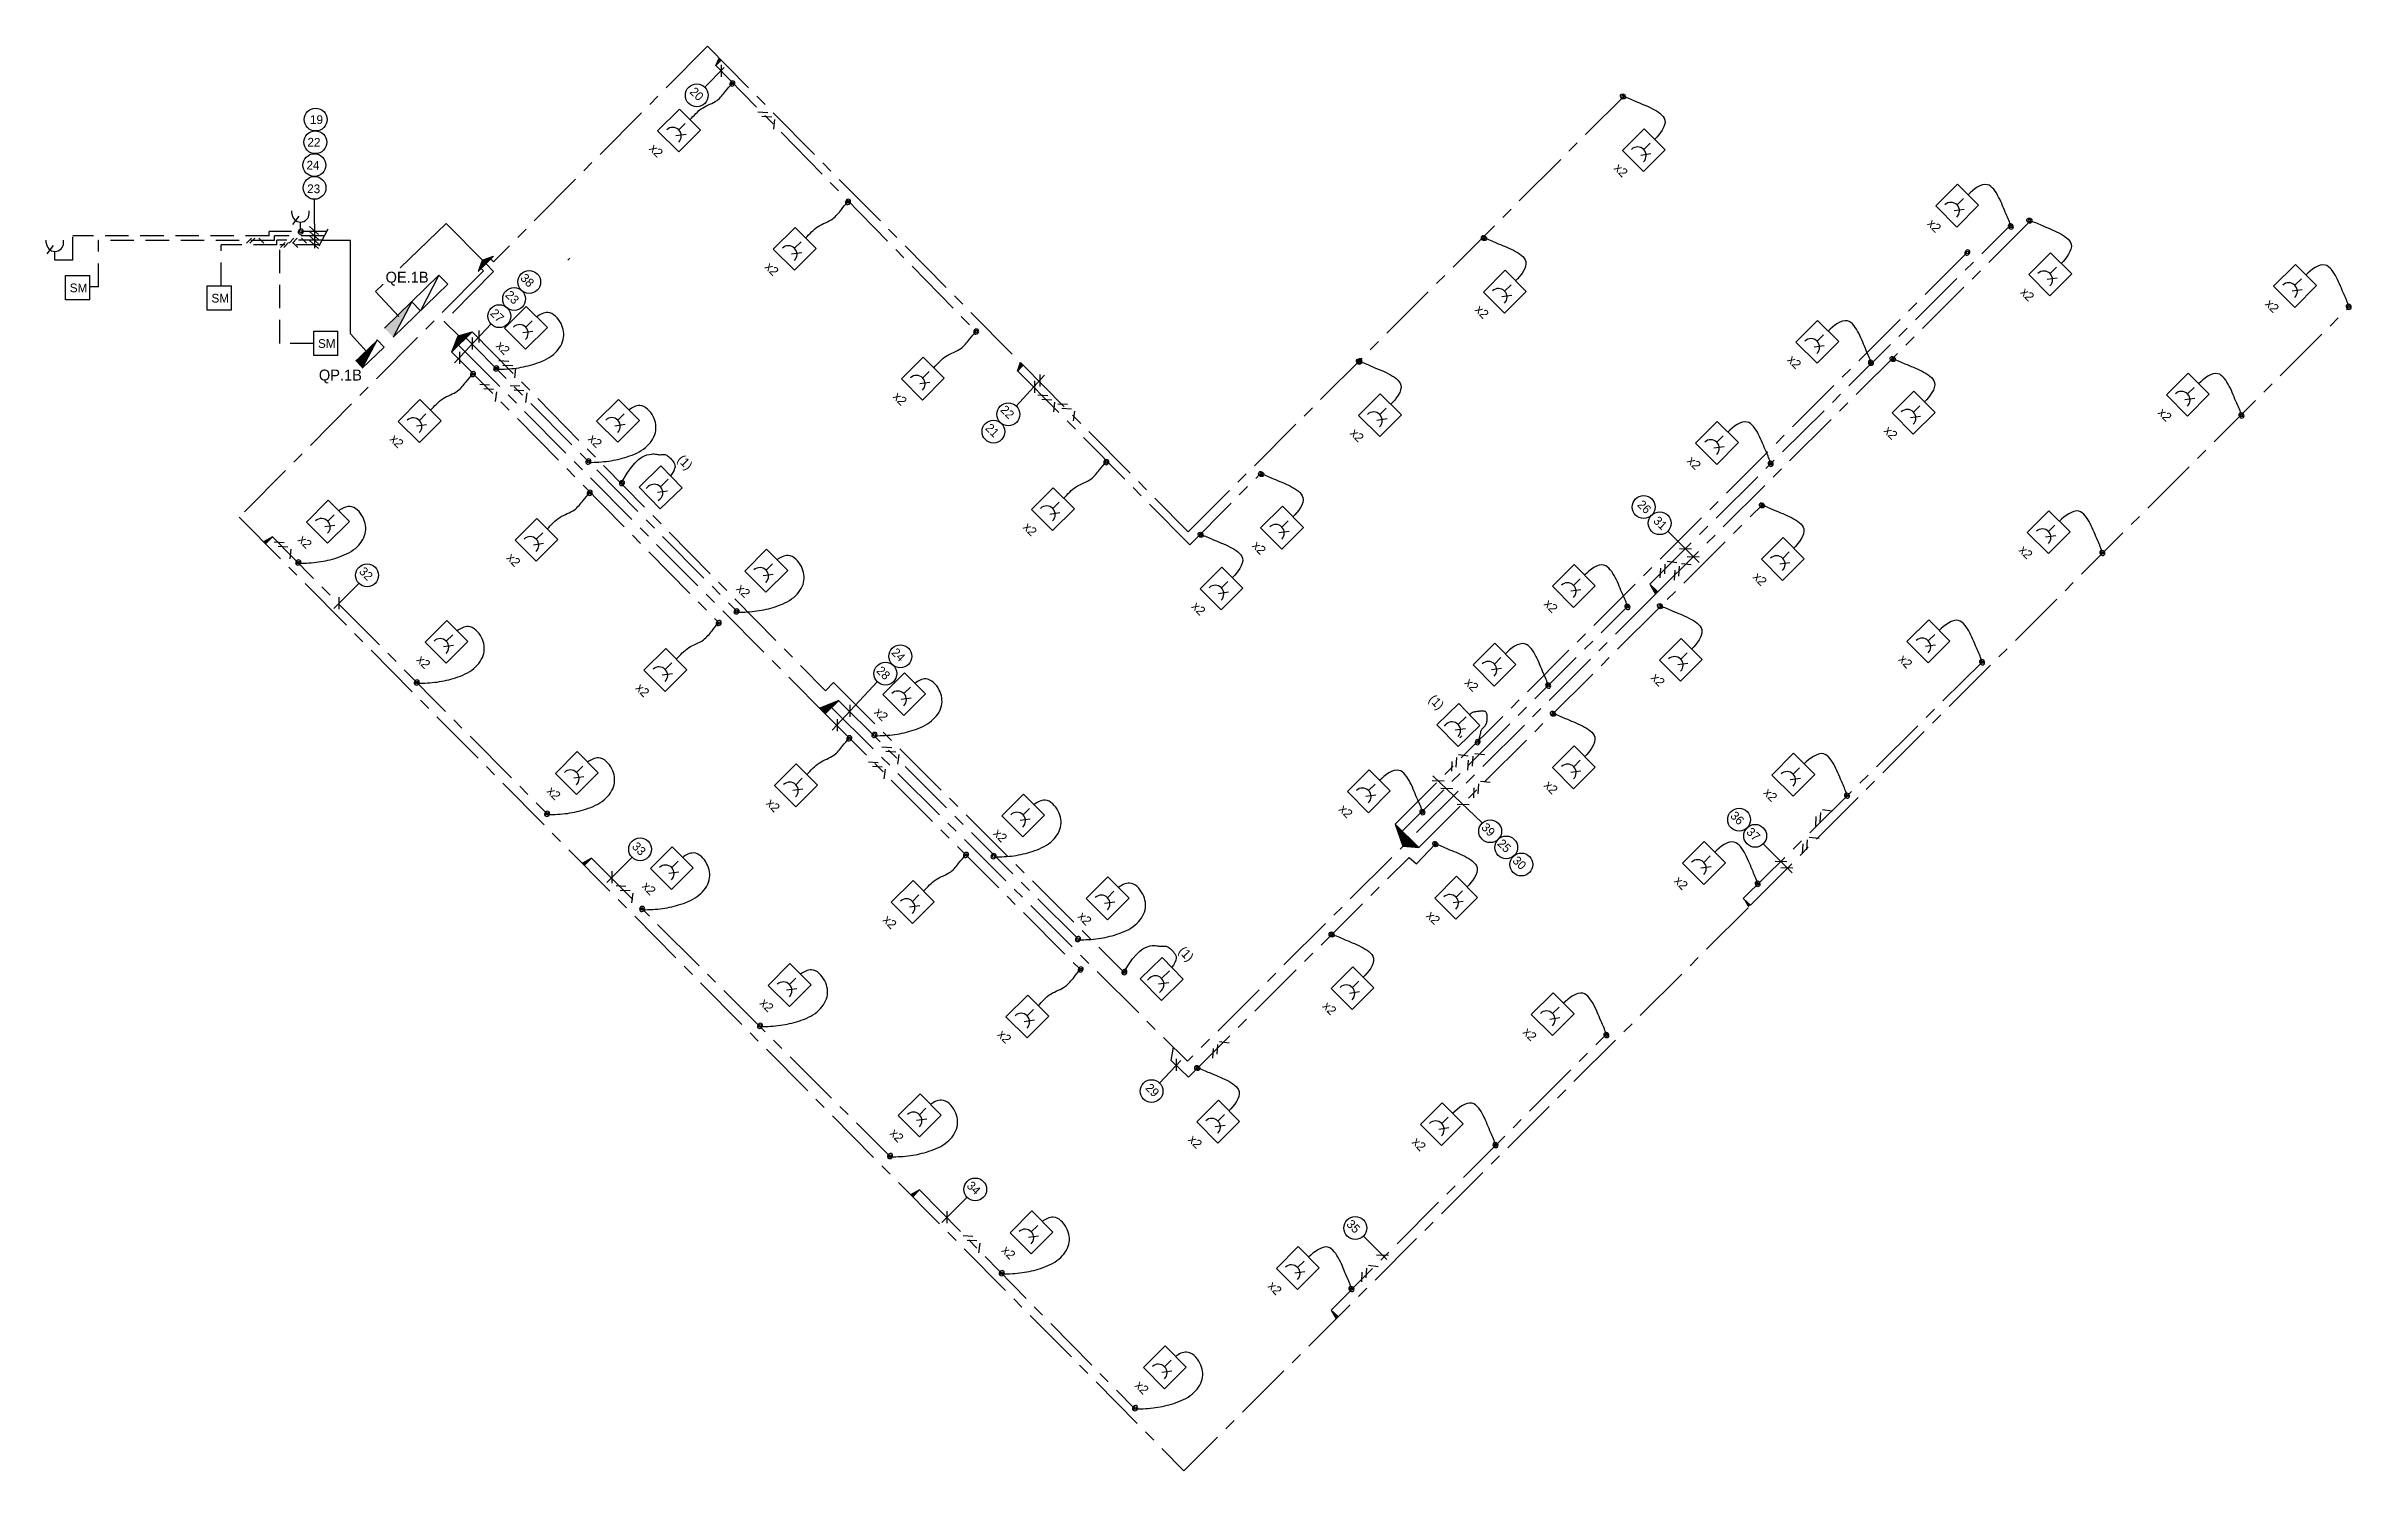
# Model space of a CAD drawing. Extents: x -44 to 79, y 12 to 85.
# Drawn here: x 27.17 to 76.62, y 11.96 to 42.38 of the extents above; entities that cross this region are included whole.
import ezdxf

# ---------------------------------------------------------------- set-up
doc = ezdxf.new("R2010")
doc.units = 0
doc.header["$MEASUREMENT"] = 0
doc.linetypes.add('Center', pattern=[2, 1.25, -0.25, 0.25, -0.25])
doc.linetypes.add('Dashed', pattern=[0.75, 0.5, -0.25])
for name, color, linetype, lineweight in [('Connections', 7, 'Continuous', 25), ('Devices', 5, 'Continuous', 25), ('Wiring', 7, 'Continuous', 25)]:
    doc.layers.add(name, color=color, linetype=linetype, lineweight=lineweight)

msp = doc.modelspace()

# ---------------------------------------------------------------- texts
at = {"color": 1, "char_height": 4.78486, "attachment_point": 1, "rotation": 34.9994}
for s, insert in [('For Demonstration Purposes Only', (-31.69, 30.076)), ('Tailor Made Software', (-19.425, 25.052))]:
    msp.add_mtext(s, dxfattribs=dict(at, insert=insert))
at = {"layer": 'Devices', "linetype": 'Continuous'}
for s, height, rotation, p in [('20', 0.1866, 315.4048, (40.897, 41.393)), ('19', 0.1866, 359.089, (32.799, 40.723)), ('22', 0.1866, 359.089, (32.744, 40.239)), ('24', 0.1866, 359.089, (32.725, 39.75)), ('23', 0.1866, 359.089, (32.739, 39.246)), ('23', 0.1866, 315.4048, (36.957, 37.05)), ('38', 0.1866, 315.4048, (37.278, 37.413)), ('27', 0.1866, 315.4048, (36.636, 36.661)), ('22', 0.1866, 315.4048, (47.53, 34.599)), ('21', 0.1866, 315.4048, (47.209, 34.21)), ('(1)', 0.1944, 314.2185, (40.631, 33.542)), ('26', 0.1866, 315.4048, (61.131, 32.574)), ('31', 0.1866, 315.4048, (61.473, 32.228)), ('32', 0.1866, 315.4048, (33.835, 31.146)), ('24', 0.1866, 315.4048, (45.203, 29.416)), ('28', 0.1866, 315.4048, (44.882, 29.026)), ('(1)', 0.1944, 314.2185, (56.677, 28.42)), ('39', 0.1866, 315.4048, (57.8, 25.68)), ('36', 0.1866, 315.4048, (63.117, 25.928)), ('33', 0.1866, 315.4048, (39.663, 25.272)), ('25', 0.1866, 315.4048, (58.142, 25.335)), ('37', 0.1866, 315.4048, (63.46, 25.582)), ('30', 0.1866, 315.4048, (58.466, 24.97)), ('(1)', 0.1944, 314.2185, (51.333, 23.042)), ('29', 0.1866, 315.4048, (50.626, 20.116)), ('34', 0.1866, 315.4048, (46.81, 18.028)), ('35', 0.1866, 315.4048, (54.92, 17.206))]:
    msp.add_text(s, height=height, rotation=rotation, dxfattribs=at).set_placement(p)
for s, height, p in [('SM', 0.1866, (27.671, 37.127)), ('SM', 0.1866, (30.697, 36.907)), ('QE.1B', 0.2333, (34.415, 37.332)), ('SM', 0.1866, (32.972, 35.939)), ('QP.1B', 0.2333, (32.991, 35.242))]:
    msp.add_text(s, height=height, dxfattribs=at).set_placement(p)

# ---------------------------------------------------------------- blocks, each defined once
blk = doc.blocks.new('Bola')
at = {"layer": 'Connections', "color": 7, "linetype": 'Continuous', "const_width": 0.2}
blk.add_lwpolyline([(-0.1, 0, 1), (0.1, 0, 1)], format="xyb", close=True, dxfattribs=at)
at = {"layer": 'Connections', "color": 7, "linetype": 'Continuous'}
blk.add_circle((0, 0), 0.2, dxfattribs=at)
blk = doc.blocks.new('R3')
at = {"color": 0, "linetype": 'ByBlock', "lineweight": -2}
for p, q in [((-1.137, -0.492), (-1.137, -0.298)), ((-1.098, -0.619), (-0.967, -0.445))]:
    blk.add_line(p, q, dxfattribs=at)
blk.add_lwpolyline([(-1.445, -0.171), (-0.806, -0.171), (-0.806, -0.827), (-1.445, -0.827)], close=True, dxfattribs=at)
blk.add_arc((-1.14, -0.676), 0.184, 359.2185, 179.2185, dxfattribs=at)
at = {"color": 0, "linetype": 'ByBlock', "lineweight": -2, "start_tangent": (-0.841906, 0.539624), "end_tangent": (0, -1)}
blk.add_spline([(0, -0.004), (-0.255, 0.11), (-0.629, 0.256), (-0.986, 0.272), (-1.126, -0.171)], degree=3, dxfattribs=at)
at = {"layer": 'Devices', "linetype": 'ByBlock', "lineweight": -2, "xscale": -0.2510903654909433, "yscale": 0.2989553822111439, "zscale": 0.2510903654909365, "rotation": 89.21845245430656}
blk.add_blockref('Bola', (0, -0.004), dxfattribs=at)
at = {"color": 0, "linetype": 'ByBlock', "lineweight": -2}
blk.add_text('x2', height=0.1944, rotation=359.2185, dxfattribs=at).set_placement((-1.307, -1.242))
blk = doc.blocks.new('R4')
at = {"color": 0, "linetype": 'ByBlock', "lineweight": -2}
for p, q in [((1.113, -0.492), (1.113, -0.298)), ((1.152, -0.619), (1.283, -0.445))]:
    blk.add_line(p, q, dxfattribs=at)
blk.add_lwpolyline([(0.805, -0.171), (1.444, -0.171), (1.444, -0.827), (0.805, -0.827)], close=True, dxfattribs=at)
blk.add_arc((1.11, -0.676), 0.184, 359.2185, 179.2185, dxfattribs=at)
at = {"color": 0, "linetype": 'ByBlock', "lineweight": -2, "start_tangent": (0.841906, 0.539624), "end_tangent": (0, -1)}
blk.add_spline([(-0.001, -0.004), (0.254, 0.11), (0.628, 0.256), (0.985, 0.272), (1.124, -0.171)], degree=3, dxfattribs=at)
at = {"layer": 'Devices', "linetype": 'ByBlock', "lineweight": -2, "xscale": 0.2510903654909433, "yscale": 0.2989553822111439, "zscale": 0.2510903654909365, "rotation": 270.7815475456934}
blk.add_blockref('Bola', (-0.001, -0.004), dxfattribs=at)
at = {"color": 0, "linetype": 'ByBlock', "lineweight": -2}
blk.add_text('x2', height=0.1944, rotation=359.2185, dxfattribs=at).set_placement((0.943, -1.242))
blk = doc.blocks.new('R1')
at = {"color": 0, "linetype": 'ByBlock', "lineweight": -2}
for p, q in [((-0.184, 1.07), (-0.184, 1.264)), ((-0.145, 0.944), (-0.013, 1.117))]:
    blk.add_line(p, q, dxfattribs=at)
blk.add_lwpolyline([(-0.491, 1.392), (0.147, 1.392), (0.147, 0.736), (-0.491, 0.736)], close=True, dxfattribs=at)
blk.add_arc((-0.186, 0.886), 0.184, 359.2185, 179.2185, dxfattribs=at)
at = {"color": 0, "linetype": 'ByBlock', "lineweight": -2, "start_tangent": (0.685424, 0.728144), "end_tangent": (-0.106772, -0.994284)}
blk.add_spline([(0.02, -0.001), (0.295, 0.315), (0.508, 0.657), (0.645, 1.076), (0.568, 1.452), (0.295, 1.657), (-0.073, 1.623), (-0.172, 1.392)], degree=3, dxfattribs=at)
at = {"layer": 'Devices', "linetype": 'ByBlock', "lineweight": -2, "xscale": -0.2510903654909363, "yscale": 0.2989553822111439, "zscale": 0.2510903654909365, "rotation": 359.2184524543058}
blk.add_blockref('Bola', (-0.005, 0), dxfattribs=at)
at = {"color": 0, "linetype": 'ByBlock', "lineweight": -2}
blk.add_text('x2', height=0.1944, rotation=359.2185, dxfattribs=at).set_placement((-0.353, 0.32))
blk = doc.blocks.new('R2')
at = {"color": 0, "linetype": 'ByBlock', "lineweight": -2}
for p, q in [((-0.107, -1.505), (-0.107, -1.311)), ((-0.068, -1.632), (0.063, -1.459))]:
    blk.add_line(p, q, dxfattribs=at)
blk.add_lwpolyline([(-0.414, -1.184), (0.224, -1.184), (0.224, -1.84), (-0.414, -1.84)], close=True, dxfattribs=at)
blk.add_arc((-0.109, -1.69), 0.184, 359.2185, 179.2185, dxfattribs=at)
at = {"color": 0, "linetype": 'ByBlock', "lineweight": -2, "start_tangent": (0, 1), "end_tangent": (0, 1)}
blk.add_spline([(-0.095, -1.184), (-0.082, -0.82), (0.023, -0.483), (0.015, -0.214), (0, 0.003)], degree=3, dxfattribs=at)
at = {"layer": 'Devices', "linetype": 'ByBlock', "lineweight": -2, "xscale": -0.2510903654909363, "yscale": 0.2989553822111439, "zscale": 0.2510903654909365, "rotation": 359.2184524543058}
blk.add_blockref('Bola', (0, 0.003), dxfattribs=at)
at = {"color": 0, "linetype": 'ByBlock', "lineweight": -2}
blk.add_text('x2', height=0.1944, rotation=359.2185, dxfattribs=at).set_placement((-0.276, -2.255))

# ---------------------------------------------------------------- linework, layer by layer
at = {"layer": 'Devices'}
for p, q in [((41.465, 41.973), (41.539, 42.127)), ((41.465, 41.973), (41.58, 42.083)), ((36.719, 37.897), (36.39, 37.572)), ((36.397, 37.578), (36.487, 37.815)), ((36.48, 37.81), (36.719, 37.897)), ((36.266, 36.281), (35.827, 35.855)), ((35.827, 35.855), (35.966, 36.197)), ((35.966, 36.197), (36.266, 36.281)), ((47.911, 35.44), (47.972, 35.632)), ((48.029, 35.571), (47.911, 35.44)), ((31.997, 31.902), (31.807, 31.799)), ((31.997, 31.902), (31.854, 31.754)), ((61.413, 30.894), (61.536, 30.678)), ((61.413, 30.894), (61.587, 30.729)), ((43.806, 28.615), (43.981, 28.79)), ((44.091, 28.407), (43.686, 28.24)), ((43.801, 28.123), (44.091, 28.407)), ((55.973, 25.768), (56.142, 25.297)), ((55.973, 25.768), (56.477, 25.264)), ((56.142, 25.297), (56.477, 25.264)), ((38.809, 25.037), (38.619, 24.934)), ((38.809, 25.037), (38.666, 24.888)), ((63.409, 24.176), (63.56, 24.035)), ((51.191, 20.717), (51.242, 21.003)), ((51.559, 20.363), (51.191, 20.717)), ((45.816, 17.956), (45.626, 17.852)), ((45.816, 17.956), (45.673, 17.807)), ((54.607, 15.388), (54.758, 15.247)), ((54.607, 15.388), (54.713, 15.199))]:
    msp.add_line(p, q, dxfattribs=at)
at = {"layer": 'Devices', "color": 7}
for p, q in [((41.649, 41.929), (41.233, 41.509)), ((41.583, 41.985), (41.583, 41.73)), ((32.89, 39.118), (32.895, 38.066)), ((32.793, 38.528), (32.984, 38.358)), ((32.793, 38.425), (32.984, 38.255)), ((32.793, 38.329), (32.984, 38.159)), ((32.793, 38.23), (32.984, 38.061)), ((36.672, 36.449), (35.888, 35.62)), ((36.264, 36.162), (36.264, 35.907)), ((36.408, 36.307), (36.408, 36.052)), ((35.994, 35.851), (35.994, 35.596)), ((48.489, 35.353), (47.883, 34.691)), ((48.27, 35.236), (48.27, 34.981)), ((48.39, 35.37), (48.39, 35.115)), ((61.796, 32.021), (62.469, 31.353)), ((62.048, 31.654), (62.304, 31.646)), ((62.211, 31.484), (62.466, 31.475)), ((33.849, 30.913), (33.308, 30.373)), ((33.415, 30.615), (33.415, 30.359)), ((44.918, 28.815), (43.953, 27.773)), ((44.329, 28.316), (44.329, 28.06)), ((44.058, 28.005), (44.058, 27.749)), ((56.781, 26.798), (57.835, 25.792)), ((56.765, 26.7), (57.021, 26.692)), ((56.953, 26.533), (57.209, 26.525)), ((57.301, 26.192), (57.556, 26.184)), ((63.835, 25.343), (64.456, 24.728)), ((39.681, 25.063), (39.139, 24.523)), ((39.247, 24.764), (39.247, 24.508)), ((64.087, 24.977), (64.342, 24.968)), ((64.213, 24.842), (64.469, 24.834)), ((51.395, 20.718), (50.941, 20.236)), ((51.3, 20.753), (51.3, 20.498)), ((46.836, 17.797), (46.295, 17.257)), ((46.402, 17.498), (46.402, 17.243)), ((55.297, 16.968), (55.794, 16.466)), ((55.575, 16.569), (55.83, 16.561))]:
    msp.add_line(p, q, dxfattribs=at)
at = {"layer": 'Devices', "linetype": 'Continuous'}
for p, q in [((32.415, 38.81), (32.415, 38.868)), ((32.559, 38.751), (32.43, 38.576)), ((32.599, 38.459), (32.599, 38.625)), ((32.784, 38.81), (32.784, 38.868)), ((27.17, 38.184), (27.17, 38.243)), ((27.313, 38.126), (27.184, 37.95)), ((27.538, 38.184), (27.538, 38.243)), ((27.354, 37.811), (27.354, 38)), ((38.35, 37.856), (38.308, 37.815)), ((27.579, 37.482), (28.097, 37.482)), ((27.579, 36.964), (27.579, 37.482)), ((28.097, 36.964), (28.097, 37.482)), ((30.605, 36.745), (30.605, 37.263)), ((30.605, 37.263), (31.123, 37.263)), ((31.123, 36.745), (31.123, 37.263)), ((28.097, 36.964), (27.579, 36.964)), ((31.123, 36.745), (30.605, 36.745)), ((32.88, 35.777), (32.88, 36.294)), ((32.88, 36.294), (33.398, 36.294)), ((33.398, 35.777), (33.398, 36.294)), ((33.398, 35.777), (32.88, 35.777)), ((39.829, 32.964), (40.293, 33.416)), ((40.453, 33.135), (40.284, 32.971)), ((40.293, 33.416), (40.745, 32.952)), ((40.281, 32.5), (39.829, 32.964)), ((40.023, 32.975), (39.981, 32.934)), ((40.222, 32.854), (40.437, 32.884)), ((40.28, 32.71), (40.238, 32.67)), ((40.281, 32.5), (40.745, 32.952)), ((56.867, 27.889), (57.331, 28.34)), ((57.331, 28.34), (57.782, 27.876)), ((57.318, 27.425), (56.867, 27.889)), ((57.06, 27.899), (57.018, 27.858)), ((57.259, 27.778), (57.474, 27.808)), ((57.318, 27.425), (57.782, 27.876)), ((57.49, 28.06), (57.321, 27.895)), ((57.396, 27.651), (57.354, 27.611)), ((50.532, 22.464), (50.996, 22.916)), ((50.996, 22.916), (51.447, 22.452)), ((50.983, 22), (50.532, 22.464)), ((50.725, 22.475), (50.683, 22.434)), ((50.924, 22.354), (51.139, 22.384)), ((50.983, 22), (51.447, 22.452)), ((51.155, 22.635), (50.986, 22.471)), ((50.982, 22.21), (50.94, 22.17))]:
    msp.add_line(p, q, dxfattribs=at)
at = {"layer": 'Devices', "color": 5}
for p, q in [((34.727, 37.651), (35.706, 38.599)), ((35.706, 38.599), (36.496, 37.8)), ((34.201, 37.142), (34.362, 37.298)), ((34.7, 36.606), (34.201, 37.142)), ((34.007, 35.865), (33.664, 36.236))]:
    msp.add_line(p, q, dxfattribs=at)
at = {"layer": 'Devices', "linetype": 'Center'}
for p, q in [((61.565, 30.706), (69.555, 38.664)), ((61.413, 30.894), (69.118, 38.563))]:
    msp.add_line(p, q, dxfattribs=at)
at = {"layer": 'Devices', "color": 6}
for p, q in [((36.431, 37.653), (36.507, 37.582)), ((36.554, 37.738), (36.722, 37.571)), ((36.652, 37.844), (36.72, 37.776)), ((35.664, 36.505), (36.001, 36.176))]:
    msp.add_line(p, q, dxfattribs=at)
at = {"layer": 'Devices', "color": 1}
for p, q in [((34.391, 36.359), (35.553, 37.491)), ((35.741, 37.298), (34.58, 36.165)), ((35.553, 37.491), (35.161, 36.732)), ((35.553, 37.491), (35.741, 37.298)), ((34.972, 36.925), (34.58, 36.165)), ((35.161, 36.732), (34.972, 36.925)), ((34.234, 36.113), (33.916, 35.508)), ((34.384, 35.957), (34.234, 36.113))]:
    msp.add_line(p, q, dxfattribs=at)
at = {"layer": 'Devices', "color": 6, "linetype": 'Center'}
msp.add_line((36.722, 37.571), (35.664, 36.505), dxfattribs=at)
at = {"layer": 'Devices'}
for points in [[(39.443, 33.05), (39.576, 33.264), (39.665, 33.389), (39.746, 33.484), (39.819, 33.554), (39.885, 33.603), (39.943, 33.635), (39.996, 33.655), (40.042, 33.665), (40.083, 33.671), (40.119, 33.673), (40.15, 33.673), (40.178, 33.67), (40.203, 33.667), (40.225, 33.663), (40.245, 33.659), (40.264, 33.657), (40.282, 33.657), (40.299, 33.658), (40.315, 33.66), (40.332, 33.662), (40.348, 33.663), (40.365, 33.662), (40.382, 33.66), (40.399, 33.654), (40.418, 33.645), (40.437, 33.633), (40.457, 33.618), (40.477, 33.6), (40.497, 33.581), (40.516, 33.56), (40.535, 33.537), (40.554, 33.514), (40.571, 33.49), (40.586, 33.464), (40.595, 33.435), (40.596, 33.401), (40.588, 33.361), (40.569, 33.314), (40.536, 33.257), (40.498, 33.206)], [(57.748, 27.537), (57.769, 27.589), (57.784, 27.631), (57.793, 27.666), (57.799, 27.695), (57.802, 27.718), (57.804, 27.737), (57.807, 27.754), (57.811, 27.768), (57.819, 27.782), (57.829, 27.796), (57.84, 27.809), (57.854, 27.823), (57.867, 27.837), (57.881, 27.852), (57.894, 27.867), (57.906, 27.883), (57.916, 27.901), (57.924, 27.92), (57.93, 27.94), (57.935, 27.96), (57.939, 27.981), (57.941, 28.002), (57.942, 28.023), (57.942, 28.043), (57.941, 28.064), (57.939, 28.083), (57.936, 28.102), (57.932, 28.119), (57.926, 28.134), (57.919, 28.148), (57.911, 28.16), (57.902, 28.169), (57.891, 28.175), (57.878, 28.179), (57.864, 28.181), (57.849, 28.182), (57.833, 28.181), (57.815, 28.18), (57.797, 28.178), (57.778, 28.176), (57.758, 28.174), (57.738, 28.172), (57.718, 28.17), (57.698, 28.167), (57.678, 28.164), (57.66, 28.161), (57.643, 28.156), (57.627, 28.15), (57.613, 28.143), (57.602, 28.136), (57.592, 28.127), (57.583, 28.119), (57.577, 28.112), (57.572, 28.105), (57.568, 28.1), (57.567, 28.098)], [(50.18, 22.606), (50.278, 22.764), (50.368, 22.889), (50.448, 22.984), (50.521, 23.054), (50.587, 23.103), (50.646, 23.135), (50.698, 23.155), (50.744, 23.165), (50.785, 23.171), (50.821, 23.173), (50.853, 23.173), (50.881, 23.17), (50.905, 23.167), (50.928, 23.163), (50.948, 23.159), (50.966, 23.157), (50.984, 23.157), (51.001, 23.158), (51.018, 23.16), (51.034, 23.162), (51.05, 23.163), (51.067, 23.162), (51.084, 23.16), (51.102, 23.154), (51.12, 23.145), (51.139, 23.133), (51.159, 23.118), (51.179, 23.1), (51.199, 23.081), (51.218, 23.06), (51.238, 23.037), (51.256, 23.014), (51.274, 22.99), (51.288, 22.964), (51.297, 22.935), (51.298, 22.901), (51.291, 22.861), (51.271, 22.814), (51.238, 22.757), (51.2, 22.706)]]:
    msp.add_lwpolyline(points, dxfattribs=at)
at = {"layer": 'Devices', "color": 7}
for centre in [(41.061, 41.333), (32.921, 40.816), (32.915, 40.332), (32.895, 39.842), (32.898, 39.357), (37.482, 37.347), (37.16, 36.984), (36.843, 36.616), (47.714, 34.519), (47.396, 34.151), (61.282, 32.539), (61.624, 32.194), (34.02, 31.081), (45.089, 28.982), (45.407, 29.35), (58.003, 25.615), (63.32, 25.862), (63.663, 25.517), (39.851, 25.23), (58.346, 25.269), (58.669, 24.904), (50.772, 20.064), (47.007, 17.964), (55.123, 17.14)]:
    msp.add_circle(centre, 0.244, dxfattribs=at)
at = {"layer": 'Devices', "linetype": 'Continuous'}
for centre, start, end in [((32.599, 38.81), 180, 0), ((27.354, 38.184), 180, 0), ((40.152, 32.843), 314.2185, 134.2185), ((57.189, 27.767), 314.2185, 134.2185), ((50.854, 22.343), 314.2185, 134.2185)]:
    msp.add_arc(centre, 0.184, start, end, dxfattribs=at)
at = {"layer": 'Devices'}
for points in [[(41.465, 41.973), (41.539, 42.127), (41.58, 42.083)], [(36.719, 37.897), (36.39, 37.572), (36.48, 37.81)], [(36.266, 36.281), (35.827, 35.855), (35.966, 36.197)], [(47.915, 35.445), (48.029, 35.571), (47.972, 35.632)], [(31.997, 31.902), (31.854, 31.754), (31.807, 31.799)], [(61.413, 30.894), (61.536, 30.678), (61.587, 30.729)], [(44.091, 28.407), (43.686, 28.24), (43.801, 28.123)], [(55.973, 25.768), (56.142, 25.297), (56.477, 25.264)], [(38.809, 25.037), (38.666, 24.888), (38.619, 24.934)], [(63.409, 24.176), (63.56, 24.035), (63.515, 23.987)], [(45.816, 17.956), (45.673, 17.807), (45.626, 17.852)], [(54.607, 15.388), (54.758, 15.247), (54.713, 15.199)]]:
    msp.add_solid(points, dxfattribs=at)
at = {"layer": 'Devices', "color": 1}
for points in [[(34.972, 36.925), (34.391, 36.359), (34.58, 36.165)], [(34.234, 36.113), (33.766, 35.664), (33.916, 35.508)]]:
    msp.add_solid(points, dxfattribs=at)
at = {"layer": 'Wiring', "color": 6, "linetype": 'Center'}
for p, q in [((41.287, 42.38), (36.72, 37.776)), ((41.287, 42.38), (48.029, 35.571)), ((36.507, 37.582), (31.29, 32.324)), ((35.974, 35.997), (43.801, 28.123)), ((31.29, 32.324), (51.465, 11.957)), ((61.565, 30.706), (51.537, 20.702)), ((43.939, 28.258), (51.537, 20.702)), ((63.51, 23.976), (51.465, 11.957))]:
    msp.add_line(p, q, dxfattribs=at)
at = {"layer": 'Wiring', "linetype": 'Center'}
for p, q in [((41.465, 41.973), (46.997, 36.315)), ((51.555, 32.008), (60.883, 41.336)), ((55.973, 25.768), (68.196, 37.981)), ((63.56, 24.035), (76.324, 36.79)), ((36.108, 36.174), (41.922, 30.305)), ((36.265, 36.28), (43.806, 28.615)), ((35.826, 35.856), (41.514, 30.084)), ((47.915, 35.445), (51.588, 31.734)), ((48.029, 35.571), (51.555, 32.008)), ((51.588, 31.734), (53.081, 33.236)), ((56.477, 25.264), (63.827, 32.597)), ((31.997, 31.902), (37.889, 25.962)), ((56.126, 25.615), (60.944, 30.425)), ((63.409, 24.176), (68.513, 29.229)), ((43.981, 28.79), (50.18, 22.606)), ((44.09, 28.407), (49.178, 23.342)), ((43.802, 28.124), (49.223, 22.689)), ((38.809, 25.037), (45.21, 18.647)), ((54.607, 15.388), (60.506, 21.3)), ((45.816, 17.956), (50.419, 13.27))]:
    msp.add_line(p, q, dxfattribs=at)
at = {"layer": 'Wiring'}
for p, q in [((42.575, 40.96), (42.366, 40.972)), ((42.661, 40.866), (42.451, 40.878)), ((42.722, 40.82), (42.696, 40.612)), ((31.549, 38.284), (31.445, 38.172)), ((31.62, 38.284), (31.516, 38.172)), ((31.709, 38.283), (31.816, 38.173)), ((32.272, 38.193), (32.168, 38.08)), ((32.344, 38.193), (32.24, 38.08)), ((32.457, 38.284), (32.353, 38.172)), ((32.529, 38.284), (32.425, 38.172)), ((32.433, 38.191), (32.539, 38.081)), ((32.618, 38.283), (32.724, 38.173)), ((37.045, 35.647), (36.835, 35.66)), ((36.636, 35.142), (36.427, 35.155)), ((37.13, 35.553), (36.921, 35.566)), ((37.285, 35.118), (37.076, 35.131)), ((37.191, 35.508), (37.166, 35.3)), ((36.721, 35.048), (36.512, 35.061)), ((36.783, 35.003), (36.757, 34.795)), ((37.37, 35.024), (37.161, 35.037)), ((37.432, 34.979), (37.406, 34.771)), ((48.555, 34.918), (48.346, 34.931)), ((48.641, 34.824), (48.431, 34.837)), ((48.702, 34.779), (48.676, 34.571)), ((48.979, 34.727), (48.77, 34.74)), ((49.065, 34.633), (48.855, 34.646)), ((49.126, 34.588), (49.1, 34.38)), ((32.246, 31.778), (32.037, 31.79)), ((32.331, 31.684), (32.122, 31.696)), ((32.393, 31.638), (32.367, 31.43)), ((61.642, 31.235), (61.63, 31.026)), ((61.736, 31.321), (61.724, 31.111)), ((61.781, 31.382), (61.99, 31.356)), ((61.947, 31.188), (61.934, 30.979)), ((62.041, 31.274), (62.028, 31.064)), ((62.086, 31.335), (62.294, 31.309)), ((45.226, 27.397), (45.016, 27.409)), ((45.311, 27.303), (45.101, 27.315)), ((45.372, 27.257), (45.346, 27.049)), ((57.327, 27.252), (57.536, 27.226)), ((57.63, 27.216), (57.617, 27.007)), ((57.675, 27.278), (57.883, 27.252)), ((44.936, 27.078), (44.727, 27.091)), ((45.021, 26.984), (44.812, 26.997)), ((45.083, 26.939), (45.057, 26.731)), ((57.188, 27.105), (57.176, 26.896)), ((57.282, 27.19), (57.27, 26.981)), ((57.536, 27.131), (57.523, 26.922)), ((57.658, 26.539), (57.645, 26.33)), ((57.752, 26.624), (57.739, 26.415)), ((57.797, 26.686), (58.005, 26.66)), ((64.961, 25.93), (64.948, 25.72)), ((65.055, 26.015), (65.043, 25.806)), ((65.1, 26.076), (65.309, 26.051)), ((64.68, 25.344), (64.667, 25.135)), ((64.774, 25.429), (64.761, 25.22)), ((64.819, 25.491), (65.027, 25.465)), ((39.549, 24.434), (39.34, 24.446)), ((39.635, 24.34), (39.425, 24.352)), ((39.696, 24.294), (39.67, 24.086)), ((52.085, 20.976), (52.073, 20.767)), ((52.179, 21.062), (52.167, 20.852)), ((52.225, 21.123), (52.433, 21.097)), ((46.956, 16.958), (46.747, 16.97)), ((47.041, 16.864), (46.832, 16.876)), ((47.103, 16.818), (47.077, 16.61)), ((55.406, 16.343), (55.614, 16.318)), ((55.266, 16.197), (55.254, 15.987)), ((55.36, 16.282), (55.348, 16.073))]:
    msp.add_line(p, q, dxfattribs=at)
at = {"layer": 'Wiring', "linetype": 'Dashed'}
for p, q in [((27.739, 37.811), (27.739, 38.332)), ((31.926, 38.332), (27.739, 38.332)), ((28.286, 37.244), (28.286, 38.229)), ((32.04, 38.229), (28.286, 38.229)), ((30.907, 37.263), (30.907, 38.139)), ((32.095, 38.139), (30.907, 38.139)), ((31.926, 38.332), (31.926, 38.427)), ((33.155, 38.427), (31.926, 38.427)), ((33.105, 38.332), (32.04, 38.332)), ((32.04, 38.229), (32.04, 38.332)), ((33.054, 38.237), (32.095, 38.237)), ((32.095, 38.139), (32.095, 38.237)), ((33.011, 38.139), (32.159, 38.139)), ((32.159, 36.035), (32.159, 38.139)), ((27.739, 37.811), (27.354, 37.811)), ((28.286, 37.244), (28.096, 37.244)), ((32.88, 36.035), (32.159, 36.035))]:
    msp.add_line(p, q, dxfattribs=at)
at = {"layer": 'Wiring', "color": 6}
msp.add_line((33.18, 38.473), (32.987, 38.11), dxfattribs=at)
at = {"layer": 'Wiring', "color": 5}
for p, q in [((33.664, 38.234), (33.054, 38.234)), ((33.664, 36.236), (33.664, 38.234))]:
    msp.add_line(p, q, dxfattribs=at)
at = {"layer": 'Wiring', "color": 1}
msp.add_line((34.384, 35.957), (33.918, 35.509), dxfattribs=at)
at = {"layer": 'Wiring', "linetype": 'Center'}
msp.add_lwpolyline([(51.559, 20.363), (56.271, 25.052), (56.427, 24.919), (56.828, 25.339)], dxfattribs=at)

# ---------------------------------------------------------------- block references
at = {"layer": 'Devices', "rotation": 314.9999999999999}
for name, p in [('R2', (41.818, 41.583)), ('R4', (60.844, 41.31)), ('R3', (69.126, 38.535)), ('R2', (44.289, 39.055)), ('R4', (69.522, 38.659)), ('R4', (57.874, 38.286)), ('R3', (76.341, 36.819)), ('R1', (36.781, 35.494)), ('R2', (47.025, 36.285)), ('R3', (66.138, 35.624)), ('R2', (36.279, 35.378)), ('R4', (55.208, 35.649)), ('R4', (66.604, 35.702)), ('R3', (74.05, 34.498)), ('R1', (38.749, 33.507)), ('R3', (63.997, 33.466)), ('R2', (49.803, 33.496)), ('R2', (38.774, 32.841)), ('R4', (53.117, 33.246)), ('R1', (32.553, 31.352)), ('R4', (63.812, 32.577)), ('R3', (71.08, 31.561)), ('R4', (51.825, 31.948)), ('R1', (41.914, 30.305)), ('R3', (60.938, 30.41)), ('R4', (61.634, 30.425)), ('R1', (35.084, 28.788)), ('R2', (41.527, 30.06)), ('R3', (68.511, 29.227)), ('R3', (59.245, 28.729)), ('R1', (44.858, 27.668)), ('R4', (59.349, 28.127)), ('R2', (44.316, 27.598)), ('R1', (37.867, 25.983)), ('R3', (56.56, 26.026)), ('R3', (65.627, 26.378)), ('R1', (47.401, 25.078)), ('R3', (63.719, 24.494)), ('R1', (39.898, 23.951)), ('R2', (46.808, 25.106)), ('R4', (56.836, 25.342)), ('R1', (49.205, 23.308)), ('R4', (54.621, 23.411)), ('R1', (42.414, 21.455)), ('R2', (49.257, 22.66)), ('R3', (60.489, 21.264)), ('R4', (51.752, 20.56)), ('R1', (45.191, 18.673)), ('R3', (58.121, 18.915)), ('R1', (47.578, 16.173)), ('R3', (55.044, 15.841)), ('R1', (50.425, 13.29))]:
    msp.add_blockref(name, p, dxfattribs=at)
at = {"layer": 'Devices', "xscale": -0.2510903654909371, "yscale": 0.2989553822111439, "zscale": 0.2510903654909365, "rotation": 314.2184524543055}
for p in [(32.603, 38.421), (68.194, 37.975), (55.208, 35.649), (39.462, 33.052), (57.736, 27.517), (50.192, 22.606)]:
    msp.add_blockref('Bola', p, dxfattribs=at)

msp.set_redraw_order([(e.dxf.handle, doc.entitydb.next_handle()) for e in msp.query("TEXT MTEXT ATTDEF DIMENSION ARC_DIMENSION")])  # texts and dimensions are drawn at this point

doc.saveas('drawing.dxf')
